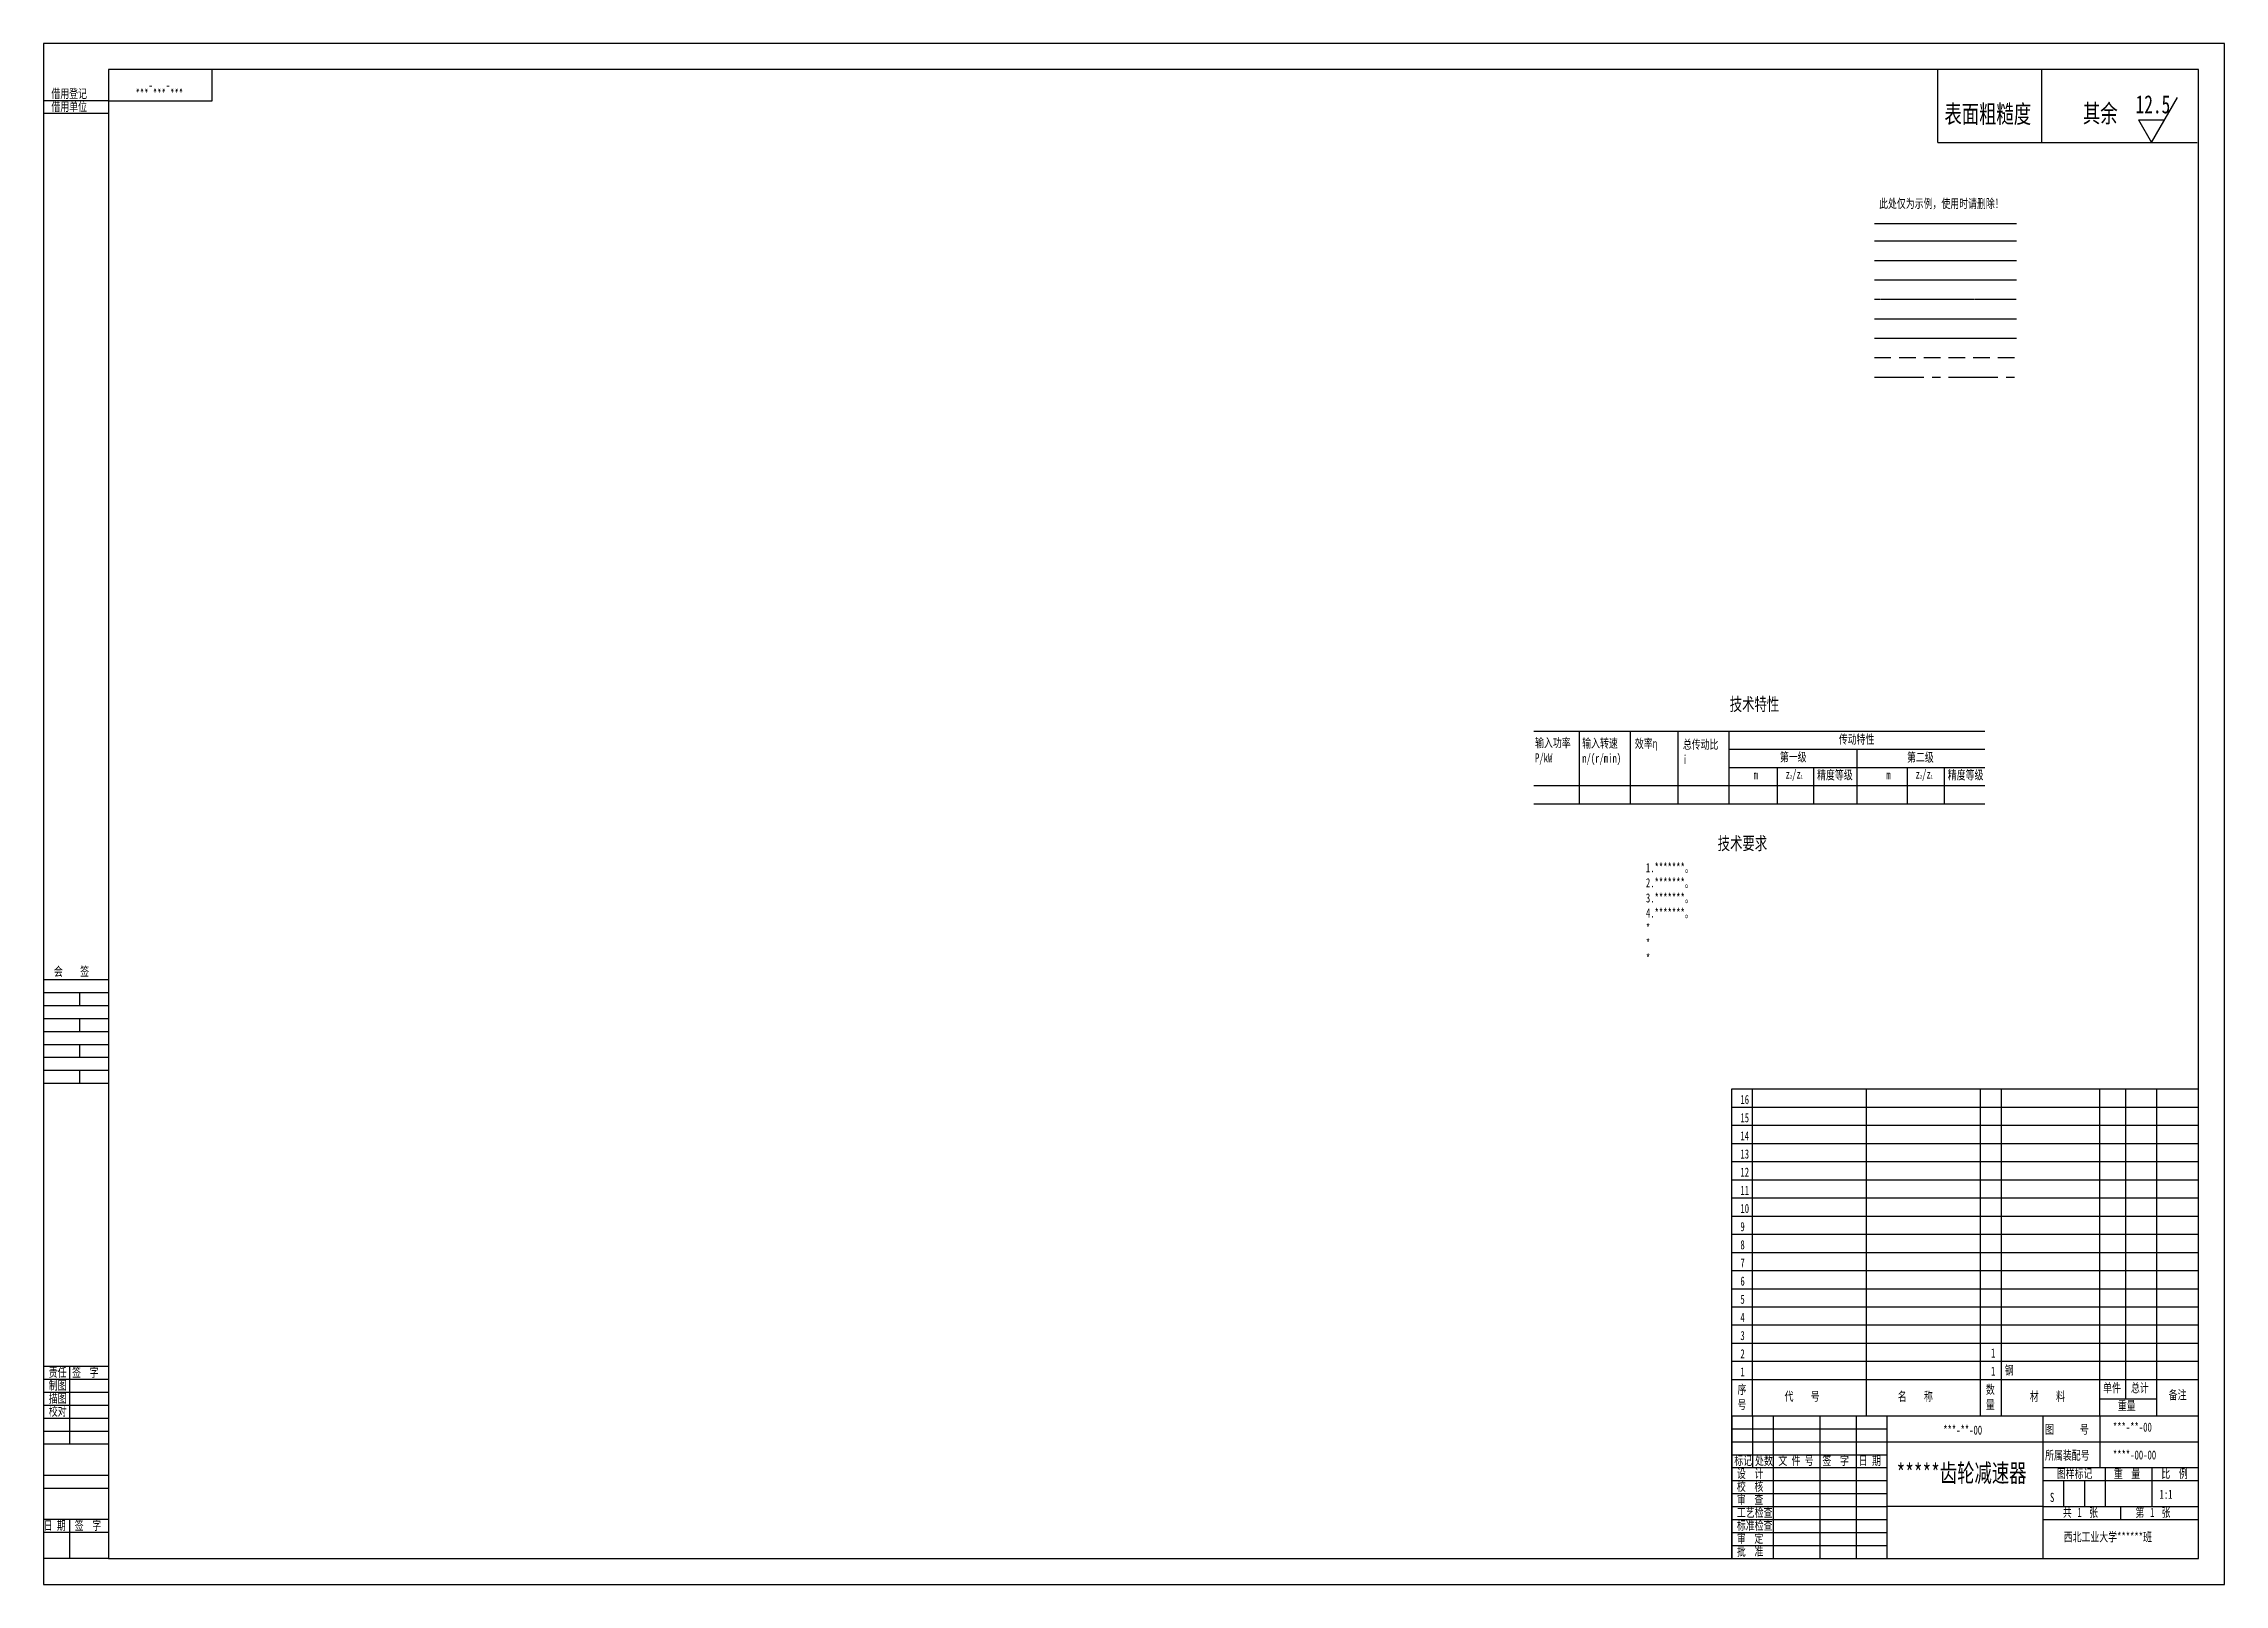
# Model space of a CAD drawing. Header units: inches. Extents: x -601 to 841, y -1711 to 594.
# Drawn here: x 0 to 841, y 0 to 594 of the extents above; entities that cross this region are included whole.
import ezdxf

# ---------------------------------------------------------------- set-up
doc = ezdxf.new("R2010")
doc.units = ezdxf.units.IN
doc.header["$MEASUREMENT"] = 0
for name, pattern in [('CENTER2', [28.575, 19.05, -3.175, 3.175, -3.175]), ('DASHED2', [9.525, 6.35, -3.175]), ('PHANTOM2', [1.25, 0.625, -0.125, 0.125, -0.125, 0.125, -0.125])]:
    doc.linetypes.add(name, pattern=pattern)
for name, color, linetype in [('中心线', 10, 'CENTER2'), ('剖面层', 4, 'Continuous'), ('双点划线', 114, 'PHANTOM2'), ('批注层', 1, 'Continuous'), ('文字层', 7, 'Continuous'), ('标注层', 7, 'Continuous'), ('粗实线', 5, 'Continuous'), ('细实线', 7, 'Continuous'), ('虚线', 220, 'DASHED2')]:
    doc.layers.add(name, color=color, linetype=linetype)
doc.styles.add('仿宋3', font='', dxfattribs={"width": 0.7, "height": 3})
doc.styles.add('仿宋3.5', font='', dxfattribs={"width": 0.7, "height": 3.5})
doc.styles.add('仿宋5', font='', dxfattribs={"width": 0.7, "height": 5})
doc.styles.add('仿宋7', font='', dxfattribs={"width": 0.7, "height": 7})
doc.styles.get('仿宋3').set_extended_font_data('FangSong_GB2312')
doc.styles.get('仿宋3.5').set_extended_font_data('FangSong')
doc.styles.get('仿宋5').set_extended_font_data('FangSong')
doc.styles.get('仿宋7').set_extended_font_data('FangSong')

msp = doc.modelspace()

# ---------------------------------------------------------------- texts
at = {"layer": '文字层', "style": '仿宋3.5', "width": 0.7}
msp.add_text('***-***-***', height=3.5, rotation=180, dxfattribs=at).set_placement((53.98, 578.95))
for s, height, p in [('表面粗糙度', 7, (733.22, 563.37)), ('***-**-00', 3.5, (732.76, 57.73)), ('图      号', 3.5, (772.02, 58.05)), ('***-**-00', 3.5, (798.2, 58.86)), ('所属装配号', 3.5, (772.02, 48.05)), ('****-00-00', 3.5, (798.2, 48.15)), ('标记', 3.5, (652.18, 46)), ('设  计', 3.5, (653.18, 41)), ('处数', 3.5, (660.18, 46)), ('文 件 号', 3.5, (669.18, 46)), ('签  字', 3.5, (686.18, 46)), ('日 期', 3.5, (700.18, 46)), ('图样标记', 3.5, (776.56, 41)), ('重  量', 3.5, (798.53, 41)), ('比  例', 3.5, (816.87, 41)), ('校  核', 3.5, (653.18, 36)), ('审  查', 3.5, (653.18, 31)), ('S', 3.5, (773.92, 31.79)), ('1:1', 3.5, (816.18, 33)), ('工艺检查', 3.5, (653.18, 26)), ('共    张', 3.5, (778.89, 26)), ('1', 3.5, (784.51, 26)), ('第    张', 3.5, (806.88, 26)), ('1', 3.5, (812.51, 26)), ('标准检查', 3.5, (653.18, 21)), ('审  定', 3.5, (653.18, 16)), ('批  准', 3.5, (653.18, 11))]:
    msp.add_text(s, height=height, dxfattribs=at).set_placement(p)
at = {"layer": '文字层', "attachment_point": 1}
for s, insert, char_height, width, style in [('{\\fSimSun|b0|i0|c134|p2;此处仅为示例，使用时请删除！}', (708.03, 534.12), 3.5, 64.277, '仿宋3.5'), ('{\\fSimSun|b0|i0|c134|p2;技术特性}', (650.4, 341.83), 5, 21.4131, '仿宋5'), ('{\\fSimSun|b0|i0|c134|p2;传动特性}', (692.49, 327.59), 3.5, 24.5237, '仿宋3.5'), ('{\\fSimSun|b0|i0|c134|p2;输入功率}\\PP/kW', (575.34, 326.24), 3.5, 15.1705, '仿宋3.5'), ('{\\fSimSun|b0|i0|c134|p2;输入转速}\\Pn/(r/min)', (593.53, 326.08), 3.5, 17.4699, '仿宋3.5'), ('{\\fSimSun|b0|i0|c134|p2;效率\\fArial|b0|i0|c134|p34;\\H0.9583x;η}', (613.83, 325.92), 3.5, 13.4139, '仿宋3.5'), ('{\\fSimSun|b0|i0|c134|p2;总传动比}\\Pi', (632.35, 325.6), 3.5, 14.372, '仿宋3.5'), ('{\\fSimSun|b0|i0|c134|p2;第一级}', (669.76, 320.76), 3.5, 16.7971, '仿宋3.5'), ('{\\fSimSun|b0|i0|c134|p2;第二级}', (718.81, 320.65), 3.5, 16.3491, '仿宋3.5'), ('\\pxqc;{\\fSimSun|b0|i0|c134|p2;m}', (653.36, 313.83), 3.5, 14.2534, '仿宋3.5'), ('\\pxqc;z{\\H0.42857x;2}/z{\\H0.42857x;1}', (669.99, 314.1), 3.5, 10.6399, '仿宋3.5'), ('{\\fSimSun|b0|i0|c134|p2;精度等级}', (684.12, 313.83), 3.5, 14.2534, '仿宋3.5'), ('\\pxqc;{\\fSimSun|b0|i0|c134|p2;m}', (704.54, 313.83), 3.5, 14.2534, '仿宋3.5'), ('\\pxqc;z{\\H0.42857x;2}/z{\\H0.42857x;1}', (720.12, 314.1), 3.5, 10.6399, '仿宋3.5'), ('{\\fSimSun|b0|i0|c134|p2;精度等级}', (734.53, 313.83), 3.5, 14.2534, '仿宋3.5'), ('16', (654.54, 188.67), 3.5, 5.6704, '仿宋3.5'), ('15', (654.54, 181.67), 3.5, 5.6704, '仿宋3.5'), ('14', (654.54, 174.67), 3.5, 5.6704, '仿宋3.5'), ('13', (654.54, 167.67), 3.5, 5.6704, '仿宋3.5'), ('12', (654.54, 160.67), 3.5, 5.6704, '仿宋3.5'), ('11', (654.54, 153.67), 3.5, 5.6704, '仿宋3.5'), ('10', (654.54, 146.67), 3.5, 5.6704, '仿宋3.5'), ('9', (654.54, 139.67), 3.5, 5.6704, '仿宋3.5'), ('8', (654.54, 132.67), 3.5, 5.6704, '仿宋3.5'), ('7', (654.54, 125.67), 3.5, 5.6704, '仿宋3.5'), ('6', (654.54, 118.67), 3.5, 5.6704, '仿宋3.5'), ('5', (654.54, 111.67), 3.5, 5.6704, '仿宋3.5'), ('4', (654.54, 104.67), 3.5, 5.6704, '仿宋3.5'), ('3', (654.54, 97.67), 3.5, 5.6704, '仿宋3.5'), ('2', (654.54, 90.67), 3.5, 5.6704, '仿宋3.5'), ('1', (751.16, 90.95), 3.5, 5.6704, '仿宋3.5'), ('钢', (756.5, 84.35), 3.5, 33.532, '仿宋3.5'), ('序\\P号', (653.42, 76.92), 3.5, 20.6275, '仿宋3.5'), ('1', (654.54, 83.67), 3.5, 5.6704, '仿宋3.5'), ('数\\P量', (749.21, 76.92), 3.5, 20.6275, '仿宋3.5'), ('1', (751.16, 83.95), 3.5, 5.6704, '仿宋3.5'), ('{\\fFangSong_GB2312|b0|i0|c134|p49;单件}', (794.43, 77.52), 3.5, 12.8545, '仿宋3.5'), ('{\\fFangSong_GB2312|b0|i0|c134|p49;总计}', (805.14, 77.52), 3.5, 12.8545, '仿宋3.5'), ('代    号', (671.56, 74.25), 3.5, 26.4768, '仿宋3.5'), ('名    称', (715.24, 74.25), 3.5, 26.4768, '仿宋3.5'), ('材    料', (766.17, 74.25), 3.5, 26.4768, '仿宋3.5'), ('{\\fFangSong_GB2312|b0|i0|c134|p49;重量}', (800.08, 70.68), 3.5, 12.8545, '仿宋3.5'), ('{\\fFangSong_GB2312|b0|i0|c134|p49;备注}', (819.72, 74.84), 3.5, 12.8545, '仿宋3.5')]:
    msp.add_mtext(s, dxfattribs=dict(at, insert=insert, char_height=char_height, width=width, style=style))
for s, width, insert, char_height, style in [('技术要求', 31.7609, (645.76, 288.2), 5, '仿宋5'), ('1.*******。\\P\\pxsm1;2.*******。\\P3.*******。\\P4.*******。\\P*\\P*\\P*', 129.1464, (618.1, 278.07), 3.5, '仿宋3.5'), ('20180606', 0.3203, (785.89, 44.47), 0.03, '仿宋3')]:
    msp.add_mtext_dynamic_manual_height_columns(s, width=width, gutter_width=15, heights=[0], dxfattribs=dict(at, insert=insert, char_height=char_height, style=style))
at = {"layer": '细实线', "style": '仿宋3.5', "width": 0.7}
for s, p in [('借用登记', (3.18, 573)), ('借用单位', (3.18, 568)), ('会    签', (4.18, 234.57)), ('制图', (2.18, 75)), ('责任', (2.18, 80)), ('签  字', (11.18, 80)), ('描图', (2.18, 70)), ('校对', (2.18, 65)), ('日 期', (0.18, 21)), ('签  字', (12.18, 21)), ('西北工业大学******班', (779.22, 16.58))]:
    msp.add_text(s, height=3.5, dxfattribs=at).set_placement(p)
at = {"layer": '细实线', "char_height": 7}
for s, insert, width, attachment_point, style in [('12.5', (806.96, 574.11), 13.0363, 1, '仿宋3.5'), ('其余', (786.63, 570.59), 45.4939, 1, '仿宋3.5'), ('*****齿轮减速器', (714.77, 42.56), 57.4799, 4, '仿宋7')]:
    msp.add_mtext(s, dxfattribs=dict(at, insert=insert, width=width, attachment_point=attachment_point, style=style))

# ---------------------------------------------------------------- linework, layer by layer
at = {"layer": '中心线'}
msp.add_line((706.25, 465.45), (761, 465.45), dxfattribs=at)
at = {"layer": '剖面层'}
msp.add_line((706.25, 502.95), (761, 502.95), dxfattribs=at)
at = {"layer": '双点划线'}
msp.add_line((706.25, 495.45), (761, 495.45), dxfattribs=at)
at = {"layer": '批注层'}
msp.add_line((706.25, 510.45), (761, 510.45), dxfattribs=at)
at = {"layer": '文字层'}
for p, q in [((706.25, 487.95), (761, 487.95)), ((574.88, 328.97), (748.82, 328.97)), ((592.34, 328.97), (592.34, 300.97)), ((612, 328.97), (612, 300.97)), ((630.36, 328.97), (630.36, 300.97)), ((650.11, 328.97), (650.11, 300.97)), ((650.11, 321.97), (748.82, 321.97)), ((699.46, 321.97), (699.46, 300.97)), ((650.11, 314.97), (748.82, 314.97)), ((668.7, 314.97), (668.7, 300.97)), ((682.66, 314.97), (682.66, 300.97)), ((718.83, 314.97), (718.83, 300.97)), ((733.07, 314.97), (733.07, 300.97)), ((574.88, 307.97), (748.82, 307.97)), ((574.88, 300.97), (748.82, 300.97))]:
    msp.add_line(p, q, dxfattribs=at)
at = {"layer": '标注层'}
msp.add_line((706.25, 524.64), (761, 524.64), dxfattribs=at)
at = {"layer": '粗实线'}
for p, q in [((25.18, 584), (25.18, 10)), ((831.18, 584), (25.18, 584)), ((730.72, 555.91), (730.72, 584)), ((770.72, 555.91), (770.72, 584)), ((831.18, 10), (831.18, 584)), ((730.72, 555.91), (830.72, 555.91)), ((706.25, 517.95), (761, 517.95)), ((747.18, 65), (747.18, 93)), ((651.18, 79), (831.18, 79)), ((793.18, 71.57), (815.18, 71.57)), ((651.18, 65), (651.18, 10)), ((25.18, 10), (831.18, 10))]:
    msp.add_line(p, q, dxfattribs=at)
for points in [[(25.18, 572), (65.18, 572), (65.18, 584)], [(651.18, 65), (831.18, 65)]]:
    msp.add_lwpolyline(points, dxfattribs=at)
at = {"layer": '细实线'}
for p, q in [((841.18, 594), (0.18, 594)), ((0.18, 594), (0.18, 0)), ((841.18, 0), (841.18, 594)), ((25.18, 572), (0.18, 572)), ((813.05, 555.91), (823.05, 573.23)), ((813.05, 555.91), (823.05, 573.23)), ((25.18, 567), (0.18, 567)), ((808.05, 564.57), (813.05, 555.91)), ((808.05, 564.57), (813.05, 555.91)), ((808.05, 564.57), (818.05, 564.57)), ((706.25, 480.45), (761, 480.45)), ((25.18, 233.07), (0.18, 233.07)), ((25.18, 228.07), (0.18, 228.07)), ((14.18, 223.07), (14.18, 228.07)), ((25.18, 223.07), (0.18, 223.07)), ((25.18, 218.07), (0.18, 218.07)), ((25.18, 213.07), (0.18, 213.07)), ((14.18, 213.07), (14.18, 218.07)), ((25.18, 208.07), (0.18, 208.07)), ((25.18, 203.07), (0.18, 203.07)), ((14.18, 203.07), (14.18, 208.07)), ((25.18, 198.07), (0.18, 198.07)), ((14.18, 193.07), (14.18, 198.07)), ((25.18, 193.07), (0.18, 193.07)), ((651.18, 163), (651.18, 191)), ((651.18, 191), (831.18, 191)), ((659.18, 79), (659.18, 191)), ((703.18, 79), (703.18, 191)), ((747.18, 79), (747.18, 191)), ((755.18, 79), (755.18, 191)), ((793.18, 65), (793.18, 191)), ((803.18, 79), (803.18, 191)), ((815.18, 79), (815.18, 191)), ((651.18, 184), (831.18, 184)), ((651.18, 177), (831.18, 177)), ((651.18, 170), (831.18, 170)), ((651.18, 135), (651.18, 163)), ((651.18, 163), (831.18, 163)), ((651.18, 156), (831.18, 156)), ((651.18, 149), (831.18, 149)), ((651.18, 142), (831.18, 142)), ((651.18, 107), (651.18, 135)), ((651.18, 135), (831.18, 135)), ((651.18, 128), (831.18, 128)), ((651.18, 121), (831.18, 121)), ((651.18, 114), (831.18, 114)), ((651.18, 79), (651.18, 107)), ((651.18, 107), (831.18, 107)), ((651.18, 100), (831.18, 100)), ((651.18, 93), (831.18, 93)), ((651.18, 86), (831.18, 86)), ((25.18, 84), (0.18, 84)), ((25.18, 79), (0.18, 79)), ((10.18, 84), (10.18, 54)), ((651.18, 10), (651.18, 79)), ((659.18, 65), (659.18, 79)), ((703.18, 65), (703.18, 79)), ((747.18, 73), (747.18, 79)), ((755.18, 65), (755.18, 79)), ((803.18, 71.57), (803.18, 79)), ((815.18, 65), (815.18, 79)), ((25.18, 74), (0.18, 74)), ((25.18, 69), (0.18, 69)), ((25.18, 64), (0.18, 64)), ((25.18, 59), (0.18, 59)), ((651.18, 60), (711.18, 60)), ((659.18, 65), (659.18, 50)), ((667.18, 65), (667.18, 10)), ((685.18, 65), (685.18, 10)), ((699.18, 65), (699.18, 10)), ((711.18, 10), (711.18, 65)), ((771.18, 65), (771.18, 10)), ((793.18, 65), (793.18, 45)), ((25.18, 54), (0.18, 54)), ((651.18, 55), (711.18, 55)), ((711.18, 55), (831.18, 55)), ((651.18, 50), (711.18, 50)), ((651.18, 45), (711.18, 45)), ((659.18, 50), (659.18, 45)), ((771.18, 45), (831.18, 45)), ((795.18, 45), (795.18, 30)), ((813.18, 45), (813.18, 30)), ((25.18, 42), (0.18, 42)), ((25.18, 37), (0.18, 37)), ((651.18, 40), (711.18, 40)), ((651.18, 35), (711.18, 35)), ((771.18, 40), (831.18, 40)), ((779.18, 40), (779.18, 30)), ((787.18, 40), (787.18, 30)), ((651.18, 30), (711.18, 30)), ((771.18, 30), (711.18, 30)), ((771.18, 30), (831.18, 30)), ((801.18, 30), (801.18, 25)), ((25.18, 25), (0.18, 25)), ((25.18, 20), (0.18, 20)), ((10.18, 25), (10.18, 10)), ((651.18, 25), (711.18, 25)), ((651.18, 20), (711.18, 20)), ((771.18, 25), (831.18, 25)), ((25.18, 10), (0.18, 10)), ((651.18, 15), (711.18, 15)), ((0.18, 0), (841.18, 0))]:
    msp.add_line(p, q, dxfattribs=at)
at = {"layer": '虚线'}
msp.add_line((706.25, 472.95), (761, 472.95), dxfattribs=at)

msp.set_redraw_order([(e.dxf.handle, doc.entitydb.next_handle()) for e in msp.query("TEXT MTEXT ATTDEF DIMENSION ARC_DIMENSION")])  # texts and dimensions are drawn at this point

doc.saveas('drawing.dxf')
